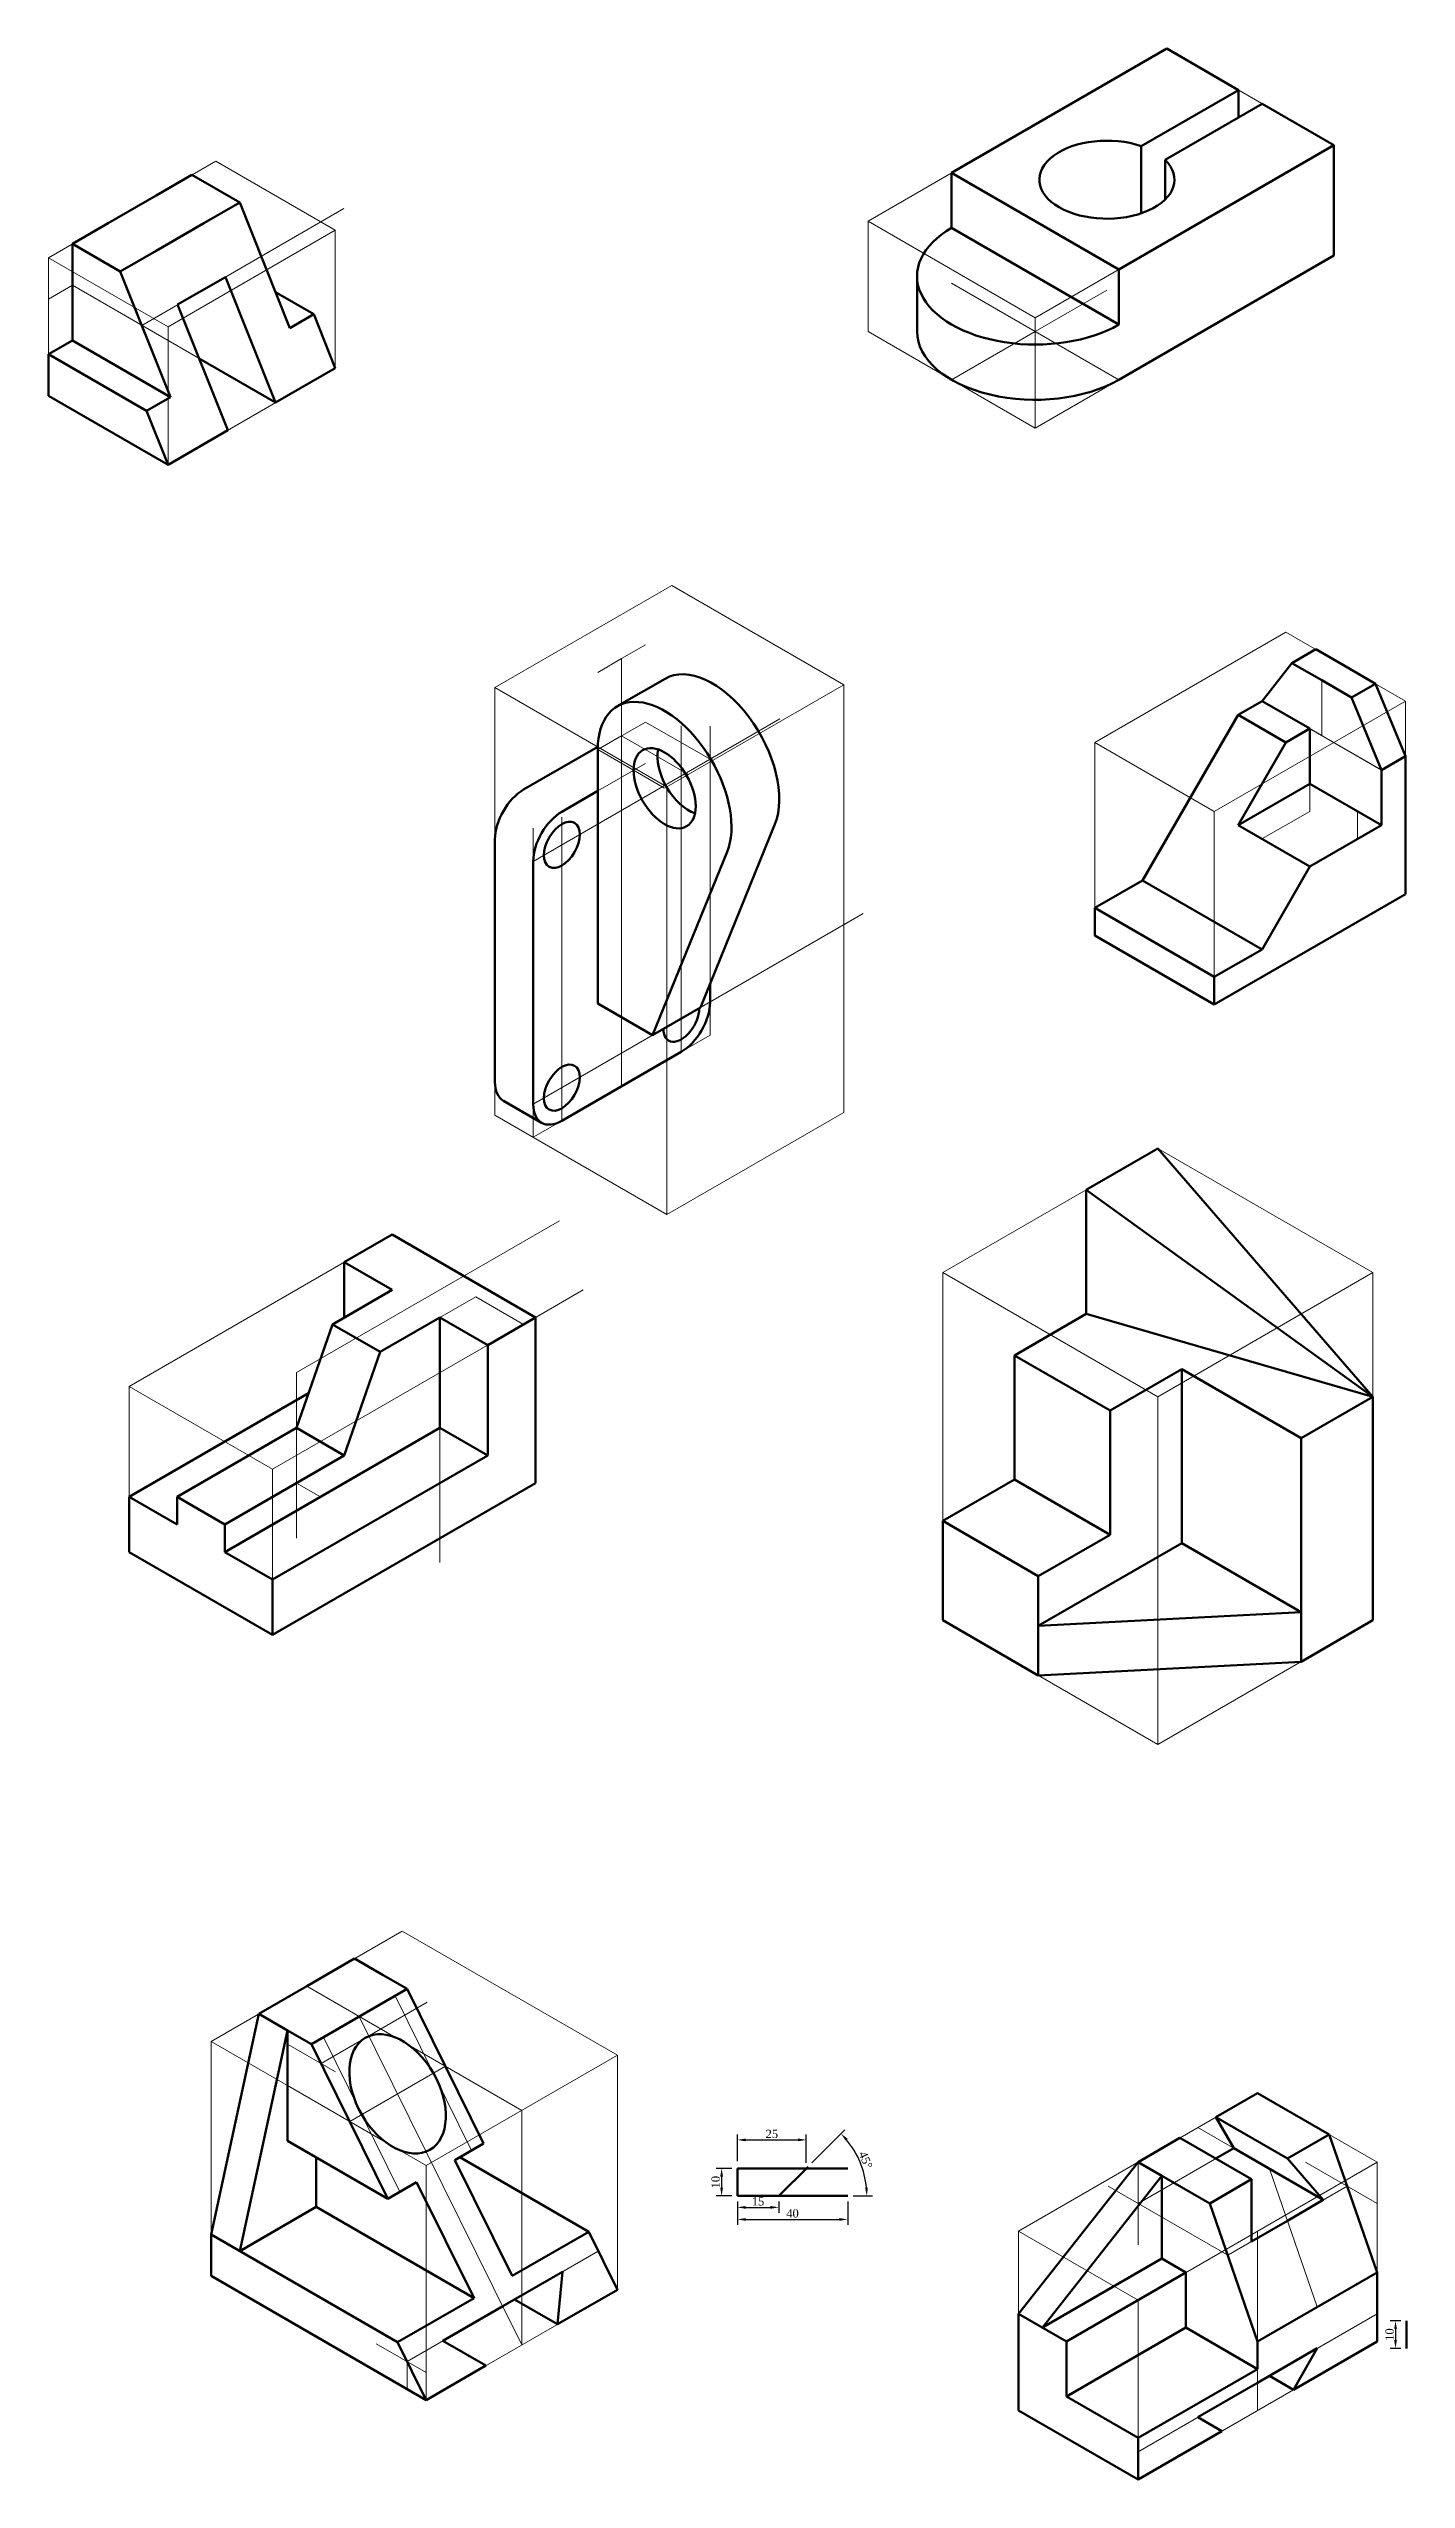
# Model space of a CAD drawing. Header units: millimetres. Extents: x 2048 to 5316, y 978 to 2109.
# Drawn here: x 3368 to 3860, y 987 to 1868 of the extents above; entities that cross this region are included whole.
import ezdxf

# ---------------------------------------------------------------- set-up
doc = ezdxf.new("R2010")
doc.units = ezdxf.units.MM
for name, color, linetype, lineweight in [('Dark', 2, 'Continuous', 60), ('Dark2', 1, 'Continuous', 60), ('Light', 4, 'Continuous', 5), ('Medium', 6, 'Continuous', 20)]:
    doc.layers.add(name, color=color, linetype=linetype, lineweight=lineweight)
doc.styles.get("Standard").update_dxf_attribs({"font": 'times.ttf'})
doc.dimstyles.new('ISO-25', dxfattribs={"dimtxt": 3, "dimasz": 3, "dimexe": 2, "dimexo": 2, "dimtad": 1, "dimtoh": 1, "dimtxsty": 'Standard', "dimcen": 2.5, "dimadec": 0, "dimazin": 0, "dimtfac": 1, "dimtmove": 0, "dimatfit": 2, "dimfxl": 1, "dimarcsym": 0})

msp = doc.modelspace()

# ---------------------------------------------------------------- blocks, each defined once
blk = doc.blocks.new('*D18')
at = {"layer": 'Dark', "color": 0, "lineweight": -2, "transparency": 16777216}
for p, q in [((3617.56, 1102.62), (3617.56, 1112.33)), ((3620.56, 1110.33), (3639.56, 1110.33)), ((3642.56, 1102.02), (3642.56, 1112.33))]:
    blk.add_line(p, q, dxfattribs=at)
at = {"layer": 'Dark', "color": 0, "transparency": 16777216}
for points in [[(3620.56, 1110.83), (3620.56, 1109.83), (3617.56, 1110.33)], [(3639.56, 1110.83), (3639.56, 1109.83), (3642.56, 1110.33)]]:
    blk.add_solid(points, dxfattribs=at)
at = {"layer": 'Defpoints', "color": 0, "transparency": 16777216}
for p in [(3642.56, 1110.33), (3617.56, 1100.62), (3642.56, 1100.02)]:
    blk.add_point(p, dxfattribs=at)
at = {"layer": 'Dark', "color": 0, "transparency": 16777216, "insert": (3630.06, 1112.48), "char_height": 3, "attachment_point": 5}
blk.add_mtext('25', dxfattribs=at)
blk = doc.blocks.new('*D19')
at = {"layer": 'Dark', "color": 0, "lineweight": -2, "transparency": 16777216}
for p, q in [((3617.56, 1088.02), (3617.56, 1079.5)), ((3657.56, 1088.02), (3657.56, 1079.5)), ((3620.56, 1081.5), (3654.56, 1081.5))]:
    blk.add_line(p, q, dxfattribs=at)
at = {"layer": 'Dark', "color": 0, "transparency": 16777216}
for points in [[(3620.56, 1082), (3620.56, 1081), (3617.56, 1081.5)], [(3654.56, 1082), (3654.56, 1081), (3657.56, 1081.5)]]:
    blk.add_solid(points, dxfattribs=at)
at = {"layer": 'Defpoints', "color": 0, "transparency": 16777216}
for p in [(3617.56, 1090.02), (3657.56, 1090.02), (3657.56, 1081.5)]:
    blk.add_point(p, dxfattribs=at)
at = {"layer": 'Dark', "color": 0, "transparency": 16777216, "insert": (3637.56, 1083.66), "char_height": 3, "attachment_point": 5}
blk.add_mtext('40', dxfattribs=at)
blk = doc.blocks.new('*D20')
at = {"layer": 'Dark', "color": 0, "lineweight": -2, "transparency": 16777216}
for p, q in [((3617.56, 1088.02), (3617.56, 1083.88)), ((3620.56, 1085.88), (3629.56, 1085.88)), ((3632.56, 1088.02), (3632.56, 1083.88))]:
    blk.add_line(p, q, dxfattribs=at)
at = {"layer": 'Dark', "color": 0, "transparency": 16777216}
for points in [[(3620.56, 1086.38), (3620.56, 1085.38), (3617.56, 1085.88)], [(3629.56, 1086.38), (3629.56, 1085.38), (3632.56, 1085.88)]]:
    blk.add_solid(points, dxfattribs=at)
at = {"layer": 'Defpoints', "color": 0, "transparency": 16777216}
for p in [(3617.56, 1090.02), (3632.56, 1090.02), (3632.56, 1085.88)]:
    blk.add_point(p, dxfattribs=at)
at = {"layer": 'Dark', "color": 0, "transparency": 16777216, "insert": (3625.06, 1088.04), "char_height": 3, "attachment_point": 5}
blk.add_mtext('15', dxfattribs=at)
blk = doc.blocks.new('*D21')
at = {"layer": 'Dark', "color": 0, "lineweight": -2, "transparency": 16777216}
for p, q in [((3615.56, 1100.02), (3609.85, 1100.02)), ((3611.85, 1097.02), (3611.85, 1093.02)), ((3615.56, 1090.02), (3609.85, 1090.02))]:
    blk.add_line(p, q, dxfattribs=at)
at = {"layer": 'Dark', "color": 0, "transparency": 16777216}
for points in [[(3611.35, 1097.02), (3612.35, 1097.02), (3611.85, 1100.02)], [(3611.35, 1093.02), (3612.35, 1093.02), (3611.85, 1090.02)]]:
    blk.add_solid(points, dxfattribs=at)
at = {"layer": 'Defpoints', "color": 0, "transparency": 16777216}
for p in [(3617.56, 1100.02), (3611.85, 1090.02), (3617.56, 1090.02)]:
    blk.add_point(p, dxfattribs=at)
at = {"layer": 'Dark', "color": 0, "transparency": 16777216, "insert": (3609.69, 1095.02), "char_height": 3, "attachment_point": 5, "rotation": 90}
blk.add_mtext('10', dxfattribs=at)
blk = doc.blocks.new('*D22')
at = {"layer": 'Dark', "color": 0, "lineweight": -2, "transparency": 16777216}
for p, q in [((3644.58, 1102.04), (3656.56, 1114.01)), ((3659.56, 1090.02), (3666.5, 1090.02))]:
    blk.add_line(p, q, dxfattribs=at)
blk.add_arc((3632.56, 1090.02), 31.93, 5.38451, 39.61549, dxfattribs=at)
at = {"layer": 'Dark', "color": 0, "transparency": 16777216}
for points in [[(3656.79, 1110.04), (3657.53, 1110.71), (3655.14, 1112.6)], [(3664.86, 1093.04), (3663.86, 1092.99), (3664.5, 1090.02)]]:
    blk.add_solid(points, dxfattribs=at)
at = {"layer": 'Defpoints', "color": 0, "transparency": 16777216}
for p in [(3643.17, 1100.62), (3663.41, 1098.28), (3617.56, 1090.02), (3632.56, 1090.02), (3657.56, 1090.02)]:
    blk.add_point(p, dxfattribs=at)
at = {"layer": 'Dark', "color": 0, "transparency": 16777216, "insert": (3664.05, 1103.06), "char_height": 3, "attachment_point": 5, "rotation": 292.5}
blk.add_mtext('45°', dxfattribs=at)
blk = doc.blocks.new('*D24')
at = {"layer": 'Dark', "color": 0, "lineweight": -2, "transparency": 16777216}
for p, q in [((3858.07, 1044.79), (3854.13, 1044.79)), ((3856.13, 1041.79), (3856.13, 1037.79)), ((3858.07, 1034.79), (3854.13, 1034.79))]:
    blk.add_line(p, q, dxfattribs=at)
at = {"layer": 'Dark', "color": 0, "transparency": 16777216}
for points in [[(3855.63, 1041.79), (3856.63, 1041.79), (3856.13, 1044.79)], [(3855.63, 1037.79), (3856.63, 1037.79), (3856.13, 1034.79)]]:
    blk.add_solid(points, dxfattribs=at)
at = {"layer": 'Defpoints', "color": 0, "transparency": 16777216}
for p in [(3860.07, 1044.79), (3856.13, 1034.79), (3860.07, 1034.79)]:
    blk.add_point(p, dxfattribs=at)
at = {"layer": 'Dark', "color": 0, "transparency": 16777216, "insert": (3853.98, 1039.79), "char_height": 3, "attachment_point": 5, "rotation": 90}
blk.add_mtext('10', dxfattribs=at)

# ---------------------------------------------------------------- dimensions: what is measured, and where the dimension line sits
at = {"layer": 'Dark'}
for base, p1, p2, picture, middle in [((3642.562, 1110.332), (3617.562, 1100.623), (3642.562, 1100.016), '*D18', (3630.062, 1112.483)), ((3657.562, 1081.504), (3617.562, 1090.016), (3657.562, 1090.016), '*D19', (3637.562, 1083.655)), ((3632.562, 1085.884), (3617.562, 1090.016), (3632.562, 1090.016), '*D20', (3625.062, 1088.035))]:
    dim = msp.add_linear_dim(base=base, p1=p1, p2=p2, dimstyle='ISO-25', dxfattribs=at)
    dim.commit()
    dim.dimension.update_dxf_attribs({"geometry": picture, "text_midpoint": middle})
dim = msp.add_angular_dim_2l(base=(3663.409, 1098.281), line1=((3617.562, 1090.016), (3657.562, 1090.016)), line2=((3632.562, 1090.016), (3643.169, 1100.623)), dimstyle='ISO-25', dxfattribs=at)
dim.commit()
dim.dimension.update_dxf_attribs({"geometry": '*D22', "text_midpoint": (3664.053, 1103.06)})
for base, p1, p2, picture, middle in [((3611.846, 1090.016), (3617.562, 1100.016), (3617.562, 1090.016), '*D21', (3609.695, 1095.016)), ((3856.134, 1034.795), (3860.072, 1044.795), (3860.072, 1034.795), '*D24', (3853.983, 1039.795))]:
    dim = msp.add_linear_dim(base=base, p1=p1, p2=p2, angle=90, dimstyle='ISO-25', dxfattribs=at)
    dim.commit()
    dim.dimension.update_dxf_attribs({"geometry": picture, "text_midpoint": middle})

# ---------------------------------------------------------------- linework, layer by layer
at = {"layer": 'Dark'}
for p, q in [((3695.237, 1823.153), (3773.179, 1868.153)), ((3773.179, 1868.153), (3799.16, 1853.153)), ((3799.16, 1853.153), (3763.969, 1832.835)), ((3799.16, 1853.153), (3799.16, 1843.153)), ((3807.82, 1848.153), (3772.629, 1827.835)), ((3833.801, 1833.153), (3807.82, 1848.153)), ((3833.801, 1833.153), (3755.858, 1788.153)), ((3763.969, 1832.835), (3763.969, 1808.47)), ((3833.801, 1793.153), (3833.801, 1833.153)), ((3772.629, 1827.835), (3772.629, 1813.47)), ((3389.554, 1804.875), (3406.874, 1814.875)), ((3406.874, 1814.875), (3419.865, 1822.375)), ((3419.865, 1822.375), (3437.185, 1812.375)), ((3695.237, 1803.153), (3695.237, 1823.153)), ((3755.858, 1788.153), (3695.237, 1823.153)), ((3424.195, 1804.875), (3437.185, 1812.375)), ((3437.185, 1812.375), (3455.372, 1766.875)), ((3376.564, 1797.375), (3389.554, 1804.875)), ((3376.564, 1762.375), (3376.564, 1797.375)), ((3376.564, 1797.375), (3393.884, 1787.375)), ((3406.874, 1794.875), (3424.195, 1804.875)), ((3755.858, 1768.153), (3695.237, 1803.153)), ((3393.884, 1787.375), (3406.874, 1794.875)), ((3833.801, 1793.153), (3755.858, 1748.153)), ((3755.858, 1788.153), (3755.858, 1768.153)), ((3412.071, 1741.875), (3393.884, 1787.375)), ((3414.669, 1775.375), (3431.989, 1785.375)), ((3450.176, 1739.875), (3431.989, 1785.375)), ((3682.682, 1765.653), (3682.682, 1785.653)), ((3414.669, 1775.375), (3432.855, 1729.875)), ((3464.032, 1771.875), (3455.372, 1766.875)), ((3367.903, 1757.375), (3376.564, 1762.375)), ((3376.564, 1762.375), (3412.071, 1741.875)), ((3422.463, 1755.875), (3450.176, 1739.875)), ((3450.176, 1739.875), (3471.826, 1752.375)), ((3403.41, 1736.875), (3412.071, 1741.875)), ((3411.205, 1717.375), (3432.855, 1729.875)), ((3818.576, 1645.492), (3827.236, 1650.492)), ((3838.061, 1644.242), (3827.236, 1650.492)), ((3574.044, 1629.832), (3591.365, 1639.832)), ((3818.576, 1645.492), (3807.751, 1631.742)), ((3829.401, 1639.242), (3818.576, 1645.492)), ((3829.401, 1639.242), (3840.226, 1632.992)), ((3838.061, 1644.242), (3848.887, 1637.992)), ((3807.751, 1631.742), (3799.09, 1626.742)), ((3825.071, 1621.742), (3807.751, 1631.742)), ((3840.226, 1632.992), (3848.887, 1637.992)), ((3840.226, 1632.992), (3851.052, 1606.742)), ((3848.887, 1637.992), (3859.712, 1611.742)), ((3764.449, 1566.742), (3799.09, 1626.742)), ((3799.09, 1626.742), (3816.411, 1616.742)), ((3816.411, 1616.742), (3825.071, 1621.742)), ((3825.071, 1621.742), (3825.071, 1601.742)), ((3540.095, 1599.634), (3566.958, 1615.143)), ((3566.942, 1522.134), (3566.942, 1614.134)), ((3799.09, 1586.742), (3816.411, 1616.742)), ((3851.052, 1606.742), (3859.712, 1611.742)), ((3851.052, 1606.742), (3851.052, 1586.742)), ((3859.712, 1611.742), (3859.712, 1561.742)), ((3553.952, 1591.634), (3566.942, 1599.134)), ((3825.071, 1601.742), (3799.09, 1586.742)), ((3825.071, 1601.742), (3851.052, 1586.742)), ((3604.181, 1520.634), (3631.179, 1587.102)), ((3799.09, 1586.742), (3825.071, 1571.742)), ((3851.052, 1586.742), (3825.071, 1571.742)), ((3529.703, 1493.634), (3529.703, 1581.634)), ((3586.861, 1510.634), (3613.859, 1577.102)), ((3543.559, 1485.634), (3543.559, 1573.634)), ((3807.751, 1541.742), (3825.071, 1571.742)), ((3747.129, 1556.742), (3764.449, 1566.742)), ((3764.449, 1566.742), (3807.751, 1541.742)), ((3859.712, 1561.742), (3807.751, 1531.742)), ((3747.129, 1546.742), (3747.129, 1556.742)), ((3747.129, 1556.742), (3790.43, 1531.742)), ((3790.43, 1521.742), (3747.129, 1546.742)), ((3790.43, 1531.742), (3807.751, 1541.742)), ((3607.645, 1522.634), (3607.645, 1529.162)), ((3807.751, 1531.742), (3790.43, 1521.742)), ((3790.43, 1531.742), (3790.43, 1521.742)), ((3566.942, 1522.134), (3586.861, 1510.634)), ((3586.861, 1510.634), (3604.181, 1520.634)), ((3553.952, 1479.634), (3597.253, 1504.634)), ((3546.603, 1478.906), (3532.747, 1486.906)), ((3743.974, 1454.613), (3769.955, 1469.613)), ((3769.955, 1469.613), (3847.898, 1379.613)), ((3743.974, 1454.613), (3847.898, 1379.613)), ((3743.974, 1409.613), (3743.974, 1454.613)), ((3492.414, 1438.364), (3475.093, 1428.364)), ((3544.375, 1408.364), (3492.414, 1438.364)), ((3475.093, 1428.364), (3475.093, 1408.364)), ((3492.414, 1418.364), (3475.093, 1428.364)), ((3492.414, 1418.364), (3470.763, 1405.864)), ((3717.994, 1394.613), (3743.974, 1409.613)), ((3743.974, 1409.613), (3847.898, 1379.613)), ((3457.773, 1368.364), (3470.763, 1405.864)), ((3470.763, 1405.864), (3488.083, 1395.864)), ((3509.734, 1408.364), (3488.083, 1395.864)), ((3527.055, 1398.364), (3509.734, 1408.364)), ((3509.734, 1408.364), (3509.734, 1368.364)), ((3544.375, 1408.364), (3527.055, 1398.364)), ((3544.375, 1348.364), (3544.375, 1408.364)), ((3475.093, 1358.364), (3488.083, 1395.864)), ((3527.055, 1398.364), (3527.055, 1358.364)), ((3717.994, 1349.613), (3717.994, 1394.613)), ((3717.994, 1394.613), (3752.635, 1374.613)), ((3752.635, 1374.613), (3778.616, 1389.613)), ((3778.616, 1389.613), (3821.917, 1364.613)), ((3778.616, 1389.613), (3778.616, 1326.613)), ((3462.103, 1380.864), (3397.151, 1343.364)), ((3752.635, 1329.613), (3752.635, 1374.613)), ((3847.898, 1379.613), (3821.917, 1364.613)), ((3847.898, 1298.613), (3847.898, 1379.613)), ((3414.471, 1343.364), (3457.773, 1368.364)), ((3431.792, 1323.364), (3509.734, 1368.364)), ((3457.773, 1368.364), (3475.093, 1358.364)), ((3527.055, 1358.364), (3509.734, 1368.364)), ((3431.792, 1333.364), (3475.093, 1358.364)), ((3527.055, 1358.364), (3449.112, 1313.364)), ((3821.917, 1364.613), (3821.917, 1283.613)), ((3449.112, 1293.364), (3544.375, 1348.364)), ((3692.013, 1334.613), (3717.994, 1349.613)), ((3717.994, 1349.613), (3752.635, 1329.613)), ((3397.151, 1343.364), (3414.471, 1333.364)), ((3397.151, 1343.364), (3397.151, 1323.364)), ((3414.471, 1333.364), (3414.471, 1343.364)), ((3414.471, 1343.364), (3431.792, 1333.364)), ((3431.792, 1323.364), (3431.792, 1333.364)), ((3692.013, 1298.613), (3692.013, 1334.613)), ((3692.013, 1334.613), (3726.654, 1314.613)), ((3397.151, 1323.364), (3449.112, 1293.364)), ((3431.792, 1323.364), (3449.112, 1313.364)), ((3726.654, 1314.613), (3752.635, 1329.613)), ((3726.654, 1296.613), (3778.616, 1326.613)), ((3821.917, 1301.613), (3778.616, 1326.613)), ((3449.112, 1313.364), (3449.112, 1293.364)), ((3726.654, 1314.613), (3726.654, 1296.613)), ((3692.013, 1298.613), (3726.654, 1278.613)), ((3726.654, 1296.613), (3821.917, 1301.613)), ((3726.654, 1278.613), (3726.654, 1296.613)), ((3821.917, 1283.613), (3821.917, 1301.613)), ((3821.917, 1283.613), (3847.898, 1298.613)), ((3726.654, 1278.613), (3821.917, 1283.613)), ((3461.481, 1166.022), (3478.802, 1176.022)), ((3478.802, 1176.022), (3489.194, 1170.022)), ((3461.481, 1166.022), (3444.161, 1156.022)), ((3463.213, 1145.022), (3497.854, 1165.022)), ((3489.194, 1170.022), (3497.854, 1165.022)), ((3497.854, 1165.022), (3525.567, 1109.022)), ((3426.84, 1076.022), (3444.161, 1156.022)), ((3444.161, 1156.022), (3454.553, 1150.022)), ((3437.232, 1070.022), (3454.553, 1150.022)), ((3454.553, 1150.022), (3463.213, 1145.022)), ((3454.553, 1150.022), (3454.553, 1110.022)), ((3463.213, 1145.022), (3490.926, 1089.022)), ((3806.124, 1127.308), (3790.968, 1118.558)), ((3806.124, 1127.308), (3832.104, 1112.308)), ((3454.553, 1110.022), (3490.926, 1089.022)), ((3777.978, 1111.058), (3762.822, 1102.308)), ((3803.959, 1096.058), (3777.978, 1111.058)), ((3816.949, 1103.558), (3790.968, 1118.558)), ((3797.463, 1107.308), (3790.968, 1118.558)), ((3816.949, 1103.558), (3832.104, 1112.308)), ((3849.425, 1062.308), (3832.104, 1112.308)), ((3464.945, 1086.022), (3464.945, 1104.022)), ((3515.175, 1103.022), (3525.567, 1109.022)), ((3515.175, 1103.022), (3535.959, 1061.022)), ((3516.907, 1104.022), (3563.672, 1077.022)), ((3719.521, 1047.308), (3762.822, 1102.308)), ((3771.483, 1097.308), (3762.822, 1102.308)), ((3797.463, 1107.308), (3790.968, 1103.558)), ((3829.939, 1088.558), (3797.463, 1107.308)), ((3829.939, 1088.558), (3816.949, 1103.558)), ((3490.926, 1089.022), (3501.318, 1095.022)), ((3501.318, 1095.022), (3522.103, 1053.022)), ((3617.562, 1090.016), (3617.562, 1100.016)), ((3617.562, 1100.016), (3657.562, 1100.016)), ((3632.562, 1090.016), (3643.169, 1100.623)), ((3728.181, 1042.308), (3771.483, 1097.308)), ((3771.483, 1067.308), (3771.483, 1097.308)), ((3771.483, 1097.308), (3788.803, 1087.308)), ((3803.959, 1096.058), (3788.803, 1087.308)), ((3803.959, 1096.058), (3803.959, 1073.558)), ((3437.232, 1070.022), (3464.945, 1086.022)), ((3464.945, 1086.022), (3522.103, 1053.022)), ((3617.562, 1090.016), (3632.562, 1090.016)), ((3617.562, 1090.016), (3657.562, 1090.016)), ((3806.124, 1037.308), (3788.803, 1087.308)), ((3816.949, 1081.058), (3829.939, 1088.558)), ((3426.84, 1061.022), (3426.84, 1076.022)), ((3426.84, 1076.022), (3494.39, 1037.022)), ((3535.959, 1061.022), (3563.672, 1077.022)), ((3563.672, 1077.022), (3574.064, 1056.022)), ((3816.949, 1081.058), (3803.959, 1073.558)), ((3728.181, 1042.308), (3771.483, 1067.308)), ((3780.143, 1062.308), (3771.483, 1067.308)), ((3504.782, 1016.022), (3426.84, 1061.022)), ((3532.495, 1050.022), (3554.146, 1062.522)), ((3554.146, 1062.522), (3552.414, 1043.522)), ((3736.842, 1037.308), (3780.143, 1062.308)), ((3780.143, 1042.308), (3780.143, 1062.308)), ((3849.425, 1062.308), (3806.124, 1037.308)), ((3849.425, 1037.308), (3849.425, 1062.308)), ((3494.39, 1037.022), (3522.103, 1053.022)), ((3532.495, 1050.022), (3510.845, 1037.522)), ((3552.414, 1043.522), (3536.825, 1052.522)), ((3574.064, 1056.022), (3552.414, 1043.522)), ((3552.414, 1043.522), (3552.414, 1043.522)), ((3719.521, 1012.308), (3719.521, 1047.308)), ((3719.521, 1047.308), (3736.842, 1037.308)), ((3736.842, 1017.308), (3780.143, 1042.308)), ((3780.143, 1042.308), (3806.124, 1027.308)), ((3860.072, 1034.795), (3860.072, 1044.795)), ((3494.39, 1037.022), (3504.782, 1016.022)), ((3510.845, 1037.522), (3526.433, 1028.522)), ((3736.842, 1037.308), (3736.842, 1017.308)), ((3806.124, 1027.308), (3806.124, 1037.308)), ((3806.124, 1022.308), (3827.774, 1034.808)), ((3849.425, 1037.308), (3819.114, 1019.808)), ((3827.774, 1034.808), (3819.114, 1019.808)), ((3504.782, 1016.022), (3526.433, 1028.522)), ((3806.124, 1027.308), (3762.822, 1002.308)), ((3806.124, 1022.308), (3784.473, 1009.808)), ((3819.114, 1019.808), (3810.454, 1024.808)), ((3736.842, 1017.308), (3762.822, 1002.308)), ((3762.822, 987.308), (3719.521, 1012.308)), ((3762.822, 987.308), (3793.133, 1004.808)), ((3784.473, 1009.808), (3793.133, 1004.808)), ((3762.822, 1002.308), (3762.822, 987.308))]:
    msp.add_line(p, q, dxfattribs=at)
for centre, major_axis, start_param, end_param in [((3751.528, 1820.653), (-24.495, 0), 4.1796711, 9.9574959), ((3725.548, 1785.653), (-42.866, 0), 5.4977871, 8.6393798), ((3725.548, 1765.653), (-42.866, 0), 6.2831853, 8.6393798), ((3608.511, 1610.134), (17.146, -29.698), 0.4223208, 3.1415927), ((3591.191, 1600.134), (17.146, -29.698), 0.4223208, 3.9269908), ((3599.851, 1605.134), (7.961, -13.789), 3.7167041, 5.7080739), ((3597.253, 1604.634), (-7.348, -12.728), 8.6393798, 8.6890157), ((3540.095, 1587.634), (-7.348, -12.728), 3.9269908, 5.4977871), ((3553.952, 1579.634), (-7.348, -12.728), 3.9269908, 5.4977871), ((3597.253, 1516.634), (-4.593, -7.955), 5.4977871, 8.6393798), ((3597.253, 1516.634), (-7.348, -12.728), 7.0685835, 8.6393798), ((3540.095, 1499.634), (-7.348, -12.728), 5.4977871, 6.2831853), ((3553.952, 1491.634), (-7.348, -12.728), 5.4977871, 7.0685835)]:
    msp.add_ellipse(centre, major_axis=major_axis, ratio=0.5773503, start_param=start_param, end_param=end_param, dxfattribs=at)
for centre, major_axis, ratio in [((3591.191, 1600.134), (7.961, -13.789), 0.5773503), ((3553.952, 1579.634), (-4.593, -7.955), 0.5773503), ((3553.952, 1491.634), (-4.593, -7.955), 0.5773503), ((3494.39, 1127.022), (11.715, -20.292), 0.6401844)]:
    msp.add_ellipse(centre, major_axis=major_axis, ratio=ratio, dxfattribs=at)
at = {"layer": 'Dark2'}
for p, q in [((3450.176, 1779.875), (3464.032, 1771.875)), ((3464.032, 1771.875), (3471.826, 1752.375)), ((3367.903, 1742.375), (3367.903, 1757.375)), ((3367.903, 1757.375), (3403.41, 1736.875)), ((3411.205, 1717.375), (3367.903, 1742.375)), ((3403.41, 1736.875), (3411.205, 1717.375))]:
    msp.add_line(p, q, dxfattribs=at)
at = {"layer": 'Light'}
for p, q in [((3664.926, 1805.653), (3773.179, 1868.153)), ((3773.179, 1868.153), (3833.801, 1833.153)), ((3833.801, 1833.153), (3725.548, 1770.653)), ((3833.801, 1793.153), (3833.801, 1833.153)), ((3367.903, 1792.375), (3428.525, 1827.375)), ((3428.525, 1827.375), (3471.826, 1802.375)), ((3471.826, 1802.375), (3411.205, 1767.375)), ((3471.826, 1752.375), (3471.826, 1802.375)), ((3664.926, 1765.653), (3664.926, 1805.653)), ((3664.926, 1805.653), (3725.548, 1770.653)), ((3367.903, 1742.375), (3367.903, 1792.375)), ((3367.903, 1792.375), (3411.205, 1767.375)), ((3725.548, 1730.653), (3833.801, 1793.153)), ((3725.548, 1770.653), (3725.548, 1730.653)), ((3411.205, 1767.375), (3411.205, 1717.375)), ((3725.548, 1730.653), (3664.926, 1765.653)), ((3411.205, 1717.375), (3471.826, 1752.375)), ((3411.205, 1717.375), (3367.903, 1742.375)), ((3529.703, 1636.634), (3593.789, 1673.634)), ((3656.143, 1637.634), (3593.789, 1673.634)), ((3747.129, 1616.742), (3816.411, 1656.742)), ((3816.411, 1656.742), (3859.712, 1631.742)), ((3529.703, 1481.634), (3529.703, 1636.634)), ((3529.703, 1636.634), (3592.057, 1600.634)), ((3656.143, 1637.634), (3592.057, 1600.634)), ((3656.143, 1482.634), (3656.143, 1637.634)), ((3859.712, 1631.742), (3790.43, 1591.742)), ((3859.712, 1561.742), (3859.712, 1631.742)), ((3747.129, 1546.742), (3747.129, 1616.742)), ((3747.129, 1616.742), (3790.43, 1591.742)), ((3592.057, 1600.634), (3592.057, 1445.634)), ((3790.43, 1591.742), (3790.43, 1521.742)), ((3790.43, 1521.742), (3859.712, 1561.742)), ((3851.052, 1556.742), (3851.052, 1556.742)), ((3790.43, 1521.742), (3747.129, 1546.742)), ((3592.057, 1445.634), (3529.703, 1481.634)), ((3592.057, 1445.634), (3656.143, 1482.634)), ((3692.013, 1424.613), (3769.955, 1469.613)), ((3769.955, 1469.613), (3847.898, 1424.613)), ((3397.151, 1383.364), (3492.414, 1438.364)), ((3492.414, 1438.364), (3544.375, 1408.364)), ((3692.013, 1298.613), (3692.013, 1424.613)), ((3692.013, 1424.613), (3769.955, 1379.613)), ((3847.898, 1424.613), (3769.955, 1379.613)), ((3847.898, 1298.613), (3847.898, 1424.613)), ((3544.375, 1408.364), (3449.112, 1353.364)), ((3544.375, 1348.364), (3544.375, 1408.364)), ((3397.151, 1323.364), (3397.151, 1383.364)), ((3397.151, 1383.364), (3449.112, 1353.364)), ((3769.955, 1379.613), (3769.955, 1253.613)), ((3449.112, 1353.364), (3449.112, 1293.364)), ((3449.112, 1293.364), (3544.375, 1348.364)), ((3449.112, 1293.364), (3397.151, 1323.364)), ((3769.955, 1253.613), (3692.013, 1298.613)), ((3769.955, 1253.613), (3847.898, 1298.613)), ((3426.84, 1146.022), (3496.122, 1186.022)), ((3496.122, 1186.022), (3574.064, 1141.022)), ((3426.84, 1061.022), (3426.84, 1146.022)), ((3426.84, 1146.022), (3504.782, 1101.022)), ((3504.782, 1101.022), (3426.84, 1146.022)), ((3574.064, 1141.022), (3504.782, 1101.022)), ((3574.064, 1056.022), (3574.064, 1141.022)), ((3806.124, 1127.308), (3719.521, 1077.308)), ((3849.425, 1102.308), (3806.124, 1127.308)), ((3762.822, 1052.308), (3849.425, 1102.308)), ((3849.425, 1037.308), (3849.425, 1102.308)), ((3504.782, 1101.022), (3504.782, 1016.022)), ((3719.521, 1012.308), (3719.521, 1077.308)), ((3719.521, 1077.308), (3762.822, 1052.308)), ((3504.782, 1016.022), (3426.84, 1061.022)), ((3504.782, 1016.022), (3574.064, 1056.022)), ((3762.822, 1052.308), (3762.822, 987.308)), ((3762.822, 987.308), (3849.425, 1037.308)), ((3719.521, 1012.308), (3762.822, 987.308))]:
    msp.add_line(p, q, dxfattribs=at)
at = {"layer": 'Medium'}
for p, q in [((3401.678, 1767.875), (3474.973, 1810.192)), ((3367.903, 1792.375), (3367.903, 1777.375)), ((3367.903, 1777.375), (3376.564, 1782.375)), ((3376.564, 1782.375), (3432.093, 1750.315)), ((3755.858, 1748.153), (3695.237, 1783.153)), ((3725.548, 1765.653), (3751.528, 1780.653)), ((3725.548, 1765.653), (3695.237, 1748.153)), ((3725.548, 1765.653), (3725.548, 1765.653)), ((3575.602, 1647.134), (3584.263, 1652.134)), ((3575.602, 1647.134), (3566.942, 1642.134)), ((3575.602, 1619.134), (3575.602, 1647.134)), ((3829.359, 1639.257), (3829.359, 1619.257)), ((3829.401, 1619.242), (3829.401, 1639.242)), ((3829.359, 1619.257), (3807.708, 1631.757)), ((3851.052, 1606.742), (3807.751, 1631.742)), ((3543.559, 1573.634), (3632.997, 1625.27)), ((3566.942, 1614.134), (3584.263, 1624.134)), ((3584.263, 1624.134), (3608.511, 1610.134)), ((3597.253, 1504.634), (3597.253, 1622.708)), ((3607.645, 1610.634), (3607.645, 1622.634)), ((3575.602, 1619.134), (3566.942, 1614.134)), ((3566.942, 1614.134), (3591.191, 1600.134)), ((3575.602, 1604.134), (3575.602, 1619.134)), ((3575.602, 1619.134), (3599.851, 1605.134)), ((3829.359, 1619.257), (3851.01, 1606.757)), ((3584.263, 1609.134), (3566.942, 1599.134)), ((3575.602, 1604.134), (3584.263, 1609.134)), ((3575.602, 1604.134), (3575.602, 1492.134)), ((3607.645, 1610.634), (3597.253, 1604.634)), ((3607.645, 1522.634), (3607.645, 1610.634)), ((3825.029, 1591.757), (3825.029, 1601.757)), ((3529.703, 1581.634), (3529.703, 1593.634)), ((3543.559, 1573.634), (3543.559, 1585.634)), ((3553.952, 1479.634), (3553.952, 1589.704)), ((3807.708, 1581.757), (3825.029, 1591.757)), ((3842.349, 1581.757), (3842.349, 1591.757)), ((3825.029, 1571.757), (3842.349, 1581.757)), ((3543.559, 1485.634), (3543.559, 1573.634)), ((3543.559, 1485.634), (3663.212, 1554.715)), ((3607.645, 1510.634), (3607.645, 1522.634)), ((3597.253, 1504.634), (3607.645, 1510.634)), ((3553.952, 1479.634), (3597.253, 1504.634)), ((3543.559, 1473.634), (3543.559, 1485.634)), ((3543.559, 1473.634), (3553.952, 1479.634)), ((3553.035, 1443.364), (3457.773, 1388.364)), ((3561.696, 1418.364), (3540.045, 1405.864)), ((3522.724, 1415.864), (3509.734, 1408.364)), ((3540.045, 1405.864), (3522.724, 1415.864)), ((3509.734, 1408.364), (3509.734, 1319.523)), ((3457.773, 1388.364), (3457.773, 1328.364)), ((3457.773, 1348.364), (3466.433, 1343.364)), ((3461.481, 1166.022), (3539.423, 1121.022)), ((3466.677, 1138.022), (3505.099, 1160.204)), ((3480.534, 1155.022), (3467.543, 1147.522)), ((3480.534, 1155.022), (3493.524, 1162.522)), ((3480.534, 1155.022), (3529.031, 1057.022)), ((3493.524, 1162.522), (3521.237, 1106.522)), ((3454.553, 1150.022), (3454.553, 1130.022)), ((3454.553, 1150.022), (3454.553, 1145.022)), ((3467.543, 1147.522), (3495.256, 1091.522)), ((3454.553, 1145.022), (3471.873, 1135.022)), ((3477.07, 1117.022), (3511.711, 1137.022)), ((3454.553, 1130.022), (3489.194, 1110.022)), ((3539.423, 1121.022), (3539.423, 1036.022)), ((3810.454, 1099.808), (3784.473, 1114.808)), ((3762.822, 1087.308), (3797.463, 1107.308)), ((3762.822, 1102.308), (3762.822, 1072.308)), ((3849.425, 1087.308), (3823.444, 1102.308)), ((3849.425, 1102.308), (3849.425, 1087.308)), ((3795.298, 1068.558), (3751.997, 1093.558)), ((3838.6, 1093.558), (3795.298, 1068.558)), ((3810.454, 1099.808), (3827.774, 1049.808)), ((3806.124, 1012.308), (3806.124, 1077.308)), ((3497.854, 1030.022), (3567.136, 1070.022)), ((3529.031, 1057.022), (3539.423, 1036.022)), ((3762.822, 997.308), (3849.425, 1047.308)), ((3504.782, 1026.022), (3486.668, 1036.48)), ((3497.854, 1030.022), (3497.854, 1020.022)), ((3504.782, 1016.022), (3504.782, 1026.022)), ((3762.822, 987.308), (3762.822, 997.308))]:
    msp.add_line(p, q, dxfattribs=at)

msp.set_redraw_order([(e.dxf.handle, doc.entitydb.next_handle()) for e in msp.query("TEXT MTEXT ATTDEF DIMENSION ARC_DIMENSION")])  # texts and dimensions are drawn at this point

doc.saveas('drawing.dxf')
